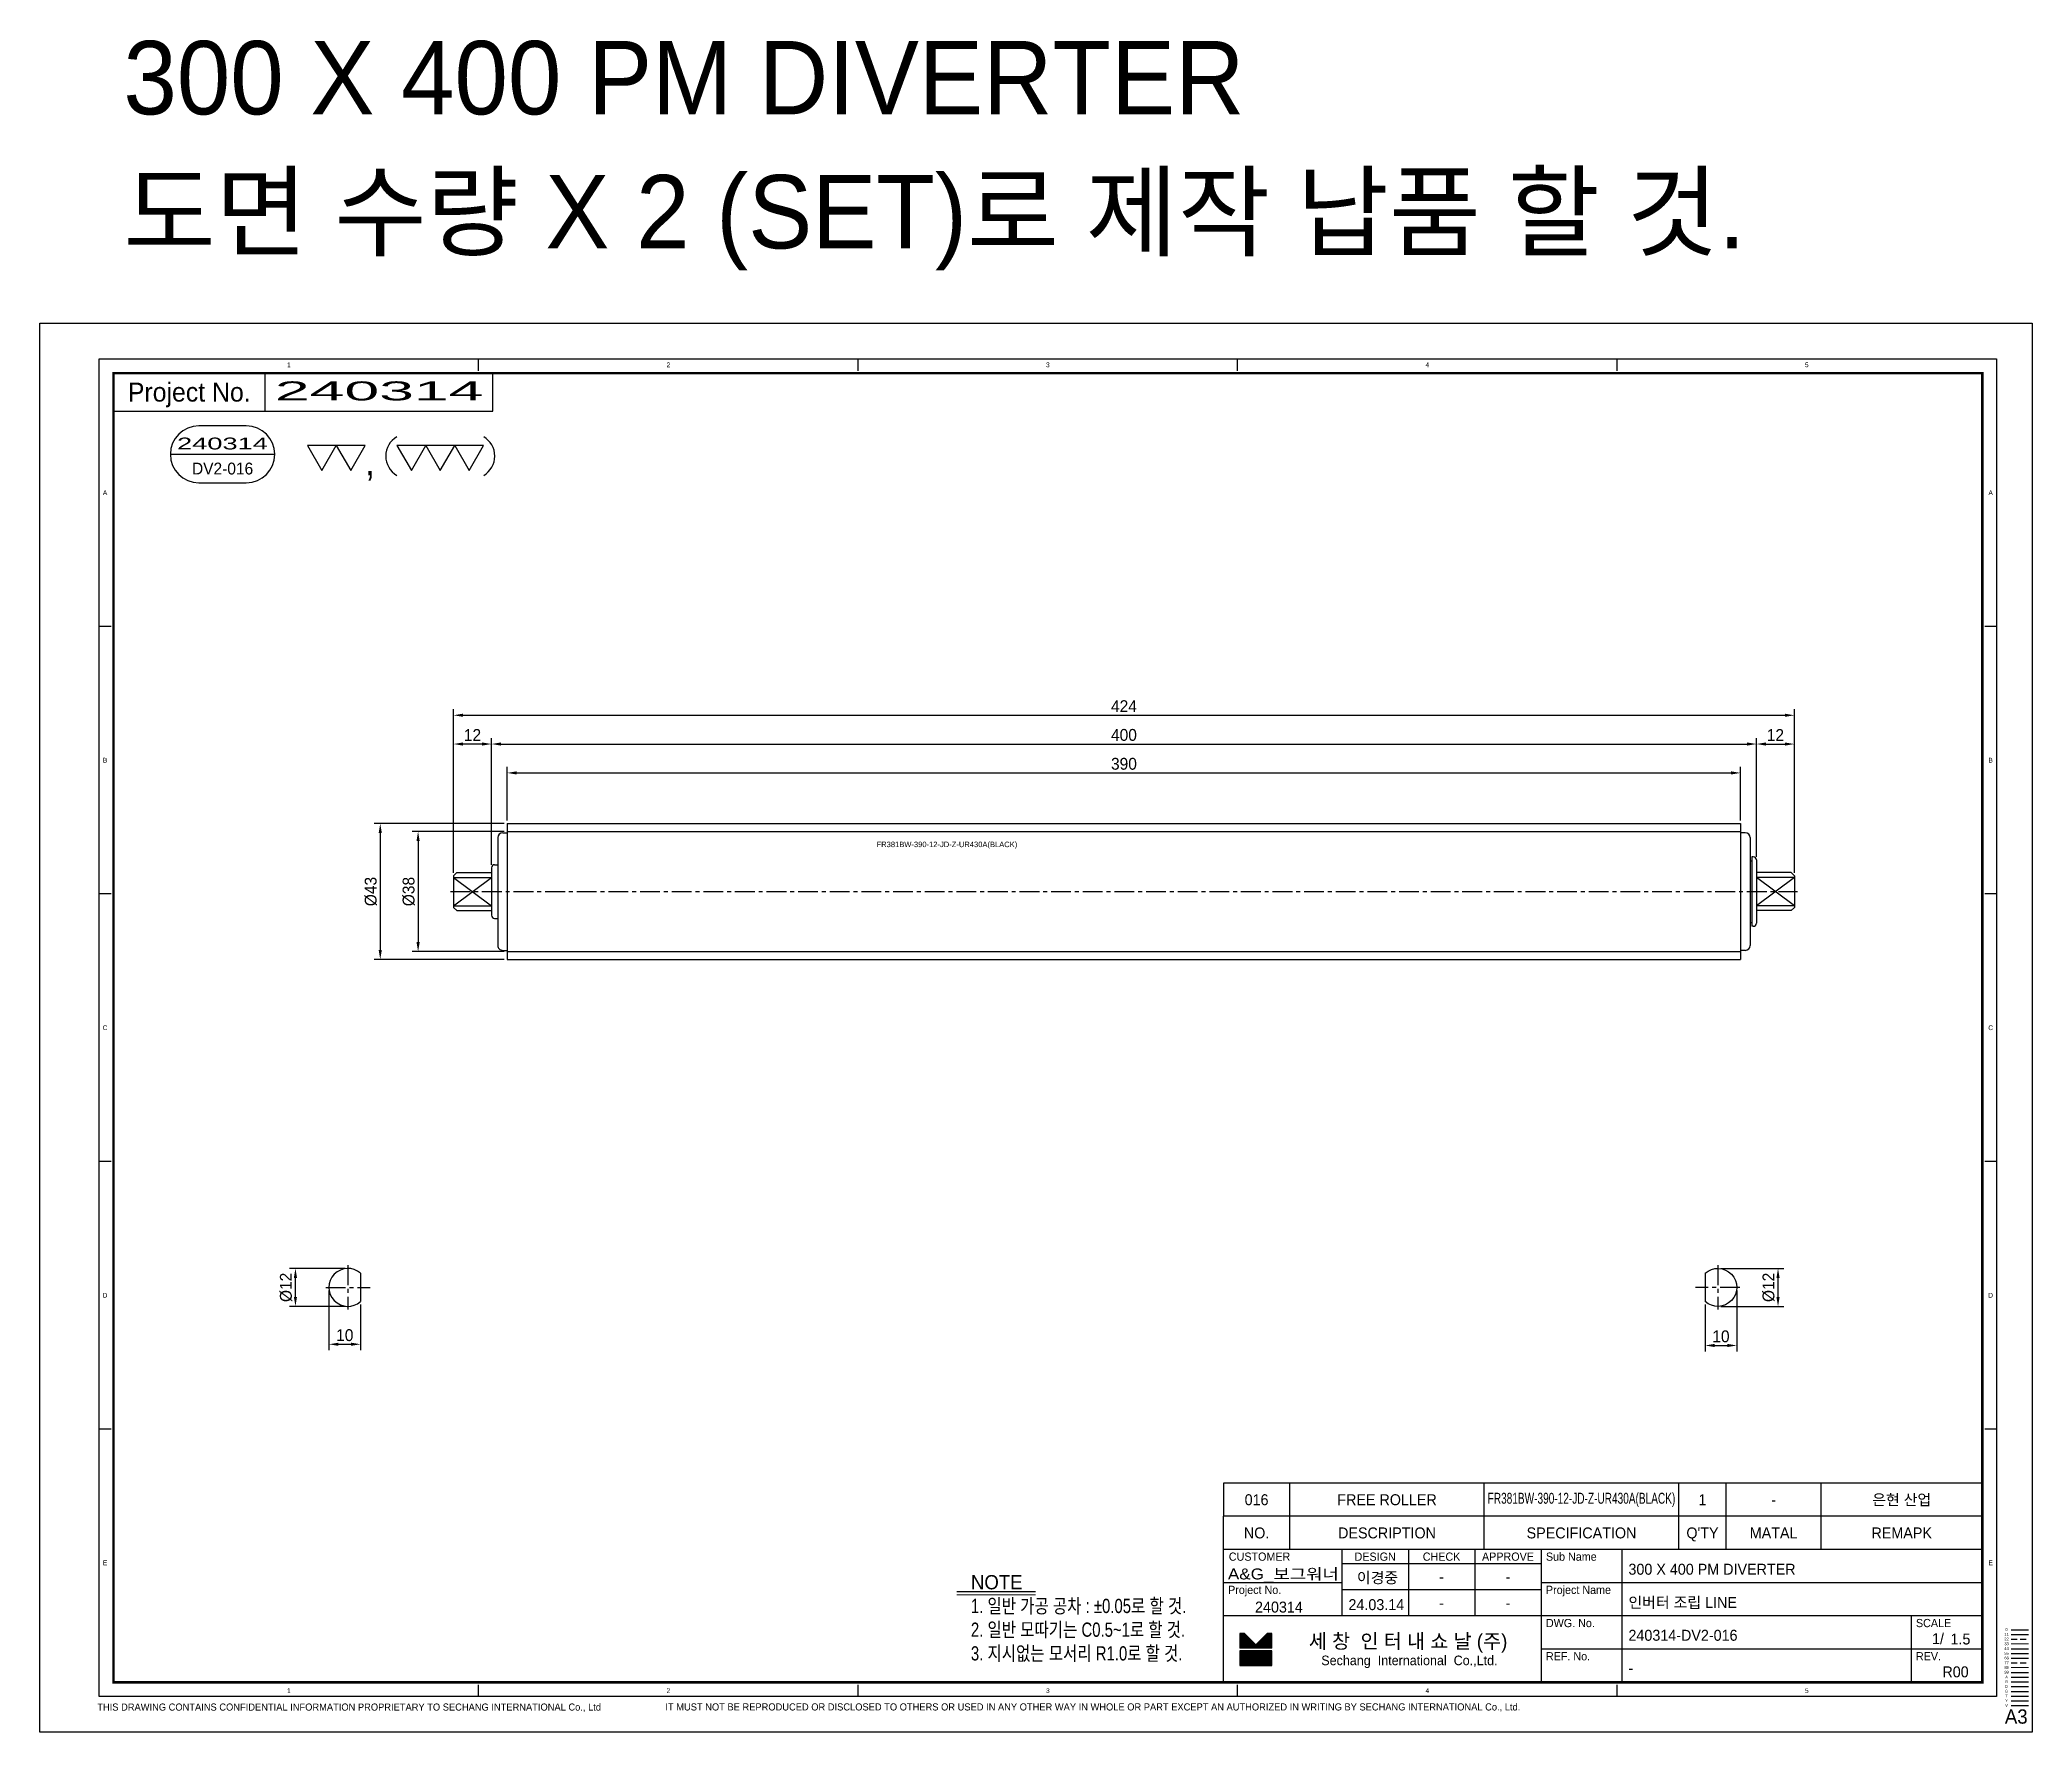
# Model space of a CAD drawing. Header units: inches. Extents: x 0 to 77285, y -118 to 40065.
# Drawn here: x 71292 to 71922, y 29231 to 29766 of the extents above; entities that cross this region are included whole.
import ezdxf
from ezdxf.enums import TextEntityAlignment as Align

# ---------------------------------------------------------------- set-up
doc = ezdxf.new("R2010")
doc.units = ezdxf.units.IN
doc.header["$LTSCALE"] = 5
doc.header["$MEASUREMENT"] = 0
for name, pattern in [('CENTER', [2, 1.25, -0.25, 0.25, -0.25]), ('HIDDEN', [0.375, 0.25, -0.125]), ('PHANTOM', [2.5, 1.25, -0.25, 0.25, -0.25, 0.25, -0.25])]:
    doc.linetypes.add(name, pattern=pattern)
for name, color, linetype in [('11', 1, 'CENTER'), ('22', 2, 'HIDDEN'), ('44', 4, 'Continuous'), ('55', 5, 'Continuous'), ('66', 6, 'PHANTOM'), ('77', 40, 'HIDDEN'), ('99', 181, 'Continuous'), ('A', 8, 'Continuous'), ('B', 123, 'Continuous'), ('D', 3, 'Continuous'), ('G', 231, 'Continuous'), ('T', 3, 'Continuous'), ('VV', 1, 'Continuous'), ('Y', 60, 'Continuous')]:
    doc.layers.add(name, color=color, linetype=linetype)
doc.layers.add('33', color=3, linetype='PHANTOM', lineweight=9)
doc.layers.add('88', color=35, linetype='Continuous', lineweight=5)
doc.styles.add('SCI', font='')
doc.styles.get('SCI').set_extended_font_data('Gulim')
doc.dimstyles.new('SCH', dxfattribs={"dimtxt": 2.5, "dimasz": 2, "dimexe": 1.25, "dimexo": 0.625, "dimtad": 1, "dimdec": 8, "dimtxsty": 'SCI', "dimcen": 2.5, "dimclrd": 4, "dimclre": 4, "dimclrt": 7, "dimadec": 8, "dimazin": 2, "dimtfac": 1, "dimtdec": 8, "dimtmove": 0, "dimatfit": 3, "dimfxl": 1, "dimarcsym": 0})

msp = doc.modelspace()

# ---------------------------------------------------------------- texts
at = {"style": 'SCI'}
for s, p in [('300 X 400 PM DIVERTER', (71318.68210153, 29753.79241647)), ('도면 수량 X 2 (SET)로 제작 납품 할 것.', (71318.68210153, 29711.40618052))]:
    msp.add_text(s, height=23.217107036, dxfattribs=at).set_placement(p, align=Align.MIDDLE_LEFT)
for s, height, width, p, p2 in [('240314', 6, 2.339307, (71366.57797178, 29651.73426917), (71432.51466119, 29651.73426917)), ('240314', 3.75, 1.63101, (71335.63383386, 29636.22329094), (71364.36654349, 29636.22329094)), ('FR381BW-390-12-JD-Z-UR430A(BLACK)', 3.4615384615, 0.625152, (71750.06782661, 29302.84055551), (71809.40895069, 29302.84055551))]:
    msp.add_text(s, height=height, dxfattribs=dict(at, width=width)).set_placement(p, p2, align=Align.FIT)
for s, height, p in [('DV2-016', 3.75, (71350.03488997, 29630.18099235)), ('016', 3.461538462, (71676.99907534, 29304.11006552)), ('FREE ROLLER', 3.4615384615, (71718.24907534, 29304.1100779)), ('1', 3.46153846, (71817.99907534, 29304.11006552)), ('-', 3.46153846, (71840.49907534, 29304.11006552)), ('은현 산업', 3.461538462, (71880.99907534, 29304.11006552))]:
    msp.add_text(s, height=height, dxfattribs=at).set_placement(p, align=Align.MIDDLE_CENTER)
at = {"color": 40, "style": 'SCI', "width": 1.12551}
msp.add_text('A&G_보그워너', height=3.461538462, dxfattribs=at).set_placement((71667.93532247, 29278.90350013), (71703.00965287, 29278.90350013), align=Align.FIT)
at = {"color": 40, "style": 'SCI'}
for s, height, p in [('300 X 400 PM DIVERTER', 3.4615384615, (71794.59265602, 29282.12929629)), ('인버터 조립 LINE', 3.4615384615, (71794.59265602, 29271.62929629)), ('240314-DV2-016', 3.4615384615, (71794.59265602, 29261.2446809)), ('1.5', 3.461538462, (71896.43498474, 29260.06198859)), ('-', 3.46153846, (71794.59265602, 29250.86006552))]:
    msp.add_text(s, height=height, dxfattribs=at).set_placement(p, align=Align.MIDDLE_LEFT)
for s, p in [('240314', (71684.06385921, 29270.15814244)), ('24.03.14', (71714.86344797, 29270.93698859)), ('R00', (71898.01830611, 29249.67737321))]:
    msp.add_text(s, height=3.461538462, dxfattribs=at).set_placement(p, align=Align.MIDDLE_CENTER)

# ---------------------------------------------------------------- blocks, each defined once
blk = doc.blocks.new('J2')
for p, q in [((0, 2.25), (-2.6, 2.25)), ((-2.6, 2.25), (-1.3, 0)), ((-1.3, 0), (0, 2.25)), ((2.6, 2.25), (0, 2.25)), ((0, 2.25), (1.3, 0)), ((1.3, 0), (2.6, 2.25))]:
    blk.add_line(p, q)
blk = doc.blocks.new('J3')
for p, q in [((-3.9, 2.25), (-2.6, 0)), ((-1.3, 2.25), (-3.9, 2.25)), ((-2.6, 0), (-1.3, 2.25)), ((-1.3, 2.25), (0, 0)), ((1.3, 2.25), (-1.3, 2.25)), ((0, 0), (1.3, 2.25)), ((1.3, 2.25), (2.6, 0)), ((3.9, 2.25), (1.3, 2.25)), ((2.6, 0), (3.9, 2.25))]:
    blk.add_line(p, q)
blk = doc.blocks.new('A$C645fd8c3')
at = {"linetype": 'Continuous'}
h = blk.add_hatch(dxfattribs=at)
h.set_pattern_fill('ANSI31', color=5, scale=0.563055, style=0)
h.set_pattern_definition([(45, (-482.600826, -378.99261), (-0.04976753, 0.04976753), [])])
h.paths.add_polyline_path([(259.73, -279.27), (259.73, -276.17), (258.74, -276.17), (256.35, -278.56), (253.96, -276.17), (252.97, -276.17), (252.97, -279.27)])
h.paths.add_polyline_path([(252.97, -279.83), (252.97, -282.93), (259.73, -282.93), (259.73, -279.83)])
at = {"color": 2}
for p, q in [((12.5, -289.5), (12.5, -7.5)), ((12.5, -7.5), (412.5, -7.5)), ((92.5, -10), (92.5, -7.5)), ((172.5, -10), (172.5, -7.5)), ((252.5, -10), (252.5, -7.5)), ((332.5, -10), (332.5, -7.5)), ((412.5, -7.5), (412.5, -289.5)), ((15, -63.9), (12.5, -63.9)), ((412.5, -63.9), (410, -63.9)), ((15, -120.3), (12.5, -120.3)), ((412.5, -120.3), (410, -120.3)), ((15, -176.7), (12.5, -176.7)), ((412.5, -176.7), (410, -176.7)), ((15, -233.1), (12.5, -233.1)), ((412.5, -233.1), (410, -233.1)), ((412.5, -289.5), (12.5, -289.5)), ((92.5, -289.5), (92.5, -287)), ((172.5, -289.5), (172.5, -287)), ((252.5, -289.5), (252.5, -287)), ((332.5, -289.5), (332.5, -287))]:
    blk.add_line(p, q, dxfattribs=at)
at = {"color": 40}
for p, q in [((47.5, -18.5), (47.5, -10.5)), ((95.5, -18.5), (95.5, -10.5))]:
    blk.add_line(p, q, dxfattribs=at)
at = {"color": 7, "linetype": 'Continuous'}
blk.add_line((27.52, -27.62), (49.52, -27.62), dxfattribs=at)
for p, q in [((409.5, -244.5), (249.5, -244.5)), ((249.5, -244.5), (249.5, -251.5)), ((249.5, -286.5), (249.5, -251.5)), ((409.5, -251.5), (249.5, -251.5)), ((409.5, -258.5), (249.5, -258.5)), ((316.5, -258.5), (316.5, -286.5)), ((316.5, -261.5), (274.5, -261.5)), ((316.5, -267), (274.5, -267)), ((415.59, -275.4), (419.2, -275.4))]:
    blk.add_line(p, q)
at = {"color": 3}
for p, q in [((263.5, -251.5), (263.5, -244.5)), ((304.5, -251.5), (304.5, -244.5)), ((345.5, -251.5), (345.5, -244.5)), ((355.5, -251.5), (355.5, -244.5)), ((375.5, -251.5), (375.5, -244.5)), ((263.5, -258.5), (263.5, -251.5)), ((304.5, -258.5), (304.5, -251.5)), ((345.5, -258.5), (345.5, -251.5)), ((355.5, -258.5), (355.5, -251.5)), ((375.5, -258.5), (375.5, -251.5)), ((274.5, -258.5), (274.5, -272.5)), ((288.5, -258.5), (288.5, -272.5)), ((302.5, -258.5), (302.5, -272.5)), ((333.5, -258.5), (333.5, -286.5)), ((274.5, -265.5), (249.5, -265.5)), ((409.58, -265.5), (316.5, -265.5)), ((409.5, -272.5), (249.5, -272.5)), ((409.58, -279.5), (316.5, -279.5))]:
    blk.add_line(p, q, dxfattribs=at)
at = {"color": 5, "linetype": 'Continuous'}
for p, q in [((252.97, -276.17), (252.97, -279.27)), ((253.96, -276.17), (252.97, -276.17)), ((253.96, -276.17), (256.35, -278.56)), ((258.74, -276.17), (256.35, -278.56)), ((259.73, -276.17), (258.74, -276.17)), ((259.73, -279.27), (259.73, -276.17)), ((259.73, -279.27), (252.97, -279.27)), ((252.97, -279.83), (252.97, -282.93)), ((259.73, -279.83), (252.97, -279.83)), ((259.73, -282.93), (259.73, -279.83)), ((252.97, -282.93), (259.73, -282.93))]:
    blk.add_line(p, q, dxfattribs=at)
at = {"color": 40, "const_width": 0.5}
blk.add_lwpolyline([(15.5, -286.5), (15.5, -10.5), (409.5, -10.5), (409.5, -286.5)], close=True, dxfattribs=at)
at = {"color": 40}
blk.add_lwpolyline([(15.5, -18.5), (95.5, -18.5)], dxfattribs=at)
blk.add_lwpolyline([(33.52, -21.62, 1), (33.52, -33.62), (43.52, -33.62, 1), (43.52, -21.62)], format="xyb", close=True)
at = {"const_width": 0.257}
blk.add_lwpolyline([(193.31, -268.04), (209.91, -268.04)], dxfattribs=at)
at = {"color": 3}
blk.add_lwpolyline([(193.31, -267.35), (209.91, -267.35)], dxfattribs=at)
for centre, start, end in [((77.61, -27.99), 120, 240), ((91.22, -27.99), 300, 60)]:
    blk.add_arc(centre, 4.69, start, end)
at = {"layer": '11'}
blk.add_line((415.59, -276.4), (419.2, -276.4), dxfattribs=at)
at = {"layer": '22'}
blk.add_line((415.59, -277.4), (419.2, -277.4), dxfattribs=at)
at = {"layer": '33'}
blk.add_line((415.59, -278.4), (419.2, -278.4), dxfattribs=at)
at = {"layer": '44'}
blk.add_line((415.59, -279.4), (419.2, -279.4), dxfattribs=at)
at = {"layer": '55'}
blk.add_line((415.59, -280.4), (419.2, -280.4), dxfattribs=at)
at = {"layer": '66'}
blk.add_line((415.59, -281.4), (419.2, -281.4), dxfattribs=at)
at = {"layer": '77'}
blk.add_line((415.59, -282.4), (419.2, -282.4), dxfattribs=at)
at = {"layer": '88'}
blk.add_line((415.59, -283.4), (419.2, -283.4), dxfattribs=at)
at = {"layer": '99'}
blk.add_line((415.59, -284.4), (419.2, -284.4), dxfattribs=at)
at = {"layer": 'A'}
blk.add_line((415.59, -285.4), (419.2, -285.4), dxfattribs=at)
at = {"layer": 'B'}
blk.add_line((415.59, -286.4), (419.2, -286.4), dxfattribs=at)
at = {"layer": 'D'}
blk.add_line((415.59, -287.4), (419.2, -287.4), dxfattribs=at)
at = {"layer": 'Defpoints', "color": 1}
blk.add_lwpolyline([(0, -297), (0, 0), (420, 0), (420, -297)], close=True, dxfattribs=at)
at = {"layer": 'G'}
blk.add_line((415.59, -288.4), (419.2, -288.4), dxfattribs=at)
at = {"layer": 'T'}
for p, q in [((394.5, -272.5), (394.5, -286.5)), ((415.59, -289.4), (419.2, -289.4))]:
    blk.add_line(p, q, dxfattribs=at)
at = {"layer": 'VV'}
blk.add_line((415.59, -291.4), (419.2, -291.4), dxfattribs=at)
at = {"layer": 'Y'}
blk.add_line((415.59, -290.4), (419.2, -290.4), dxfattribs=at)
at = {"xscale": 2.34375, "yscale": 2.34375, "zscale": 2.34375}
for name, p in [('J2', (62.5, -31.03)), ('J3', (84.42, -31.03))]:
    blk.add_blockref(name, p, dxfattribs=at)
at = {"color": 2, "style": 'SCI'}
for s, p in [('1', (52.5, -8.75)), ('2', (132.5, -8.75)), ('3', (212.5, -8.75)), ('4', (292.5, -8.75)), ('5', (372.5, -8.75)), ('A', (13.75, -35.7)), ('A', (411.25, -35.7)), ('B', (13.75, -92.1)), ('B', (411.25, -92.1)), ('C', (13.75, -148.5)), ('C', (411.25, -148.5)), ('D', (13.75, -204.9)), ('D', (411.25, -204.9)), ('E', (13.75, -261.3)), ('E', (411.25, -261.3)), ('E', (411.25, -261.3)), ('1', (52.5, -288.25)), ('2', (132.5, -288.25)), ('3', (212.5, -288.25)), ('4', (292.5, -288.25)), ('5', (372.5, -288.25))]:
    blk.add_text(s, height=1, dxfattribs=at).set_placement(p, align=Align.MIDDLE_CENTER)
at = {"style": 'SCI'}
for s, height, p in [('Project No.', 4, (31.5, -14.5)), (',', 5.86, (69.61, -29.14)), ('NO.', 2.308, (256.5, -255)), ('DESCRIPTION', 2.3077, (284, -255)), ('SPECIFICATION', 2.3077, (325, -255)), ("Q'TY", 2.308, (350.5, -255)), ('MATAL', 2.308, (365.5, -255)), ('REMAPK', 2.308, (392.5, -255)), ('DESIGN', 1.731, (281.5, -260)), ('CHECK', 1.731, (295.5, -260)), ('APPROVE', 1.731, (309.5, -260)), ('이경중', 2.308, (282, -264.44)), ('-', 2.31, (295.5, -264.25)), ('-', 2.31, (309.5, -264.25)), ('세 창  인 터 내 쇼 날 (주)', 3.0296, (288.44, -277.82)), ('0', 0.6, (414.6, -275.37)), ('Sechang  International  Co.,Ltd.', 2.0198, (288.72, -281.87))]:
    blk.add_text(s, height=height, dxfattribs=at).set_placement(p, align=Align.MIDDLE_CENTER)
for s, height, p in [('CUSTOMER', 1.731, (250.65, -260)), ('Sub Name', 1.731, (317.5, -260)), ('Project No.', 1.7308, (250.5, -267)), ('Project Name', 1.7308, (317.5, -267)), ('DWG. No.', 1.731, (317.5, -274)), ('SCALE', 1.731, (395.5, -274)), ('REF. No.', 1.731, (317.5, -281)), ('REV.', 1.731, (395.5, -281))]:
    blk.add_text(s, height=height, dxfattribs=at).set_placement(p, align=Align.MIDDLE_LEFT)
at = {"color": 40, "style": 'SCI'}
for s, height, p in [('-', 2.31, (295.5, -269.75)), ('-', 2.31, (309.5, -269.75)), ('1/', 2.308, (400.15, -277.29))]:
    blk.add_text(s, height=height, dxfattribs=at).set_placement(p, align=Align.MIDDLE_CENTER)
at = {"color": 3, "linetype": 'Continuous', "style": 'SCI'}
for s, p in [('THIS DRAWING CONTAINS CONFIDENTIAL INFORMATION PROPRIETARY TO SECHANG INTERNATIONAL Co., Ltd  ', (12.11, -292.46)), ('IT MUST NOT BE REPRODUCED OR DISCLOSED TO OTHERS OR USED IN ANY OTHER WAY IN WHOLE OR PART EXCEPT AN AUTHORIZED IN WRITING BY SECHANG INTERNATIONAL Co., Ltd.', (131.88, -292.43))]:
    blk.add_text(s, height=1.5, dxfattribs=at).set_placement(p)
at = {"color": 2, "style": 'SCI'}
blk.add_text('A3', height=3, dxfattribs=at).set_placement((419.05, -296.11), align=Align.BOTTOM_RIGHT)
at = {"color": 40, "insert": (196.28, -263.89), "char_height": 3, "attachment_point": 1, "style": 'SCI'}
blk.add_mtext_dynamic_manual_height_columns('NOTE{\\W0.8;\\P1. 일반 가공 공차 : %%P0.05로 할 것.\\P2. 일반 모따기는 C0.5~1로 할 것.\\P3. 지시없는 모서리 R1.0로 할 것.}', width=205.982, gutter_width=1.29, heights=[0], dxfattribs=at)
at = {"layer": '11', "style": 'SCI'}
blk.add_text('11', height=0.6, dxfattribs=at).set_placement((414.6, -276.37), align=Align.MIDDLE_CENTER)
at = {"layer": '22', "style": 'SCI'}
blk.add_text('22', height=0.6, dxfattribs=at).set_placement((414.6, -277.37), align=Align.MIDDLE_CENTER)
at = {"layer": '33', "style": 'SCI'}
blk.add_text('33', height=0.6, dxfattribs=at).set_placement((414.6, -278.37), align=Align.MIDDLE_CENTER)
at = {"layer": '44', "style": 'SCI'}
blk.add_text('44', height=0.6, dxfattribs=at).set_placement((414.6, -279.37), align=Align.MIDDLE_CENTER)
at = {"layer": '55', "style": 'SCI'}
blk.add_text('55', height=0.6, dxfattribs=at).set_placement((414.6, -280.37), align=Align.MIDDLE_CENTER)
at = {"layer": '66', "style": 'SCI'}
blk.add_text('66', height=0.6, dxfattribs=at).set_placement((414.6, -281.37), align=Align.MIDDLE_CENTER)
at = {"layer": '77', "style": 'SCI'}
blk.add_text('77', height=0.6, dxfattribs=at).set_placement((414.6, -282.37), align=Align.MIDDLE_CENTER)
at = {"layer": '88', "style": 'SCI'}
blk.add_text('88', height=0.6, dxfattribs=at).set_placement((414.6, -283.37), align=Align.MIDDLE_CENTER)
at = {"layer": '99', "style": 'SCI'}
blk.add_text('99', height=0.6, dxfattribs=at).set_placement((414.6, -284.37), align=Align.MIDDLE_CENTER)
at = {"layer": 'A', "style": 'SCI'}
blk.add_text('A', height=0.6, dxfattribs=at).set_placement((414.6, -285.37), align=Align.MIDDLE_CENTER)
at = {"layer": 'B', "style": 'SCI'}
blk.add_text('B', height=0.6, dxfattribs=at).set_placement((414.6, -286.37), align=Align.MIDDLE_CENTER)
at = {"layer": 'D', "style": 'SCI'}
blk.add_text('D', height=0.6, dxfattribs=at).set_placement((414.6, -287.37), align=Align.MIDDLE_CENTER)
at = {"layer": 'G', "style": 'SCI'}
blk.add_text('G', height=0.6, dxfattribs=at).set_placement((414.6, -288.37), align=Align.MIDDLE_CENTER)
at = {"layer": 'T', "style": 'SCI'}
blk.add_text('T', height=0.6, dxfattribs=at).set_placement((414.6, -289.37), align=Align.MIDDLE_CENTER)
at = {"layer": 'VV', "style": 'SCI'}
blk.add_text('V', height=0.6, dxfattribs=at).set_placement((414.6, -291.37), align=Align.MIDDLE_CENTER)
at = {"layer": 'Y', "style": 'SCI'}
blk.add_text('Y', height=0.6, dxfattribs=at).set_placement((414.6, -290.37), align=Align.MIDDLE_CENTER)
blk = doc.blocks.new('A$Ce1e6ae1e')
blk.add_line((4, 4.47), (4, -4.47))
blk.add_arc((0, 0), 6, 48.18969, 311.81031)
at = {"layer": '11'}
for p, q in [((0, 7), (0, -7)), ((-7, 0), (7, 0))]:
    blk.add_line(p, q, dxfattribs=at)
blk = doc.blocks.new('*D2319')
at = {"color": 4, "lineweight": -2, "transparency": 16777216}
for p, q in [((71388.75, 29377.25), (71371.19, 29377.25)), ((71373.07, 29368.25), (71373.07, 29374.25)), ((71388.75, 29365.25), (71371.19, 29365.25))]:
    blk.add_line(p, q, dxfattribs=at)
at = {"color": 4, "transparency": 16777216}
for points in [[(71372.57, 29374.25), (71373.57, 29374.25), (71373.07, 29377.25)], [(71372.57, 29368.25), (71373.57, 29368.25), (71373.07, 29365.25)]]:
    blk.add_solid(points, dxfattribs=at)
at = {"layer": 'Defpoints', "color": 0, "transparency": 16777216}
for p in [(71373.07, 29377.25), (71389.68, 29377.25), (71389.68, 29365.25)]:
    blk.add_point(p, dxfattribs=at)
at = {"color": 7, "transparency": 16777216, "insert": (71370.11, 29371.25), "char_height": 3.75, "attachment_point": 5, "rotation": 90, "style": 'SCI'}
blk.add_mtext('%%C12', dxfattribs=at)
blk = doc.blocks.new('*D2320')
at = {"color": 4, "lineweight": -2, "transparency": 16777216}
for p, q in [((71383.68, 29370.32), (71383.68, 29351.39)), ((71393.68, 29365.84), (71393.68, 29351.39)), ((71386.68, 29353.27), (71390.68, 29353.27))]:
    blk.add_line(p, q, dxfattribs=at)
at = {"color": 4, "transparency": 16777216}
for points in [[(71386.68, 29353.77), (71386.68, 29352.77), (71383.68, 29353.27)], [(71390.68, 29353.77), (71390.68, 29352.77), (71393.68, 29353.27)]]:
    blk.add_solid(points, dxfattribs=at)
at = {"layer": 'Defpoints', "color": 0, "transparency": 16777216}
for p in [(71383.68, 29371.25), (71393.68, 29366.78), (71393.68, 29353.27)]:
    blk.add_point(p, dxfattribs=at)
at = {"color": 7, "transparency": 16777216, "insert": (71388.68, 29356.13), "char_height": 3.75, "attachment_point": 5, "style": 'SCI'}
blk.add_mtext('10', dxfattribs=at)
blk = doc.blocks.new('*D2321')
at = {"color": 4, "lineweight": -2, "transparency": 16777216}
for p, q in [((71823.78, 29377.25), (71843.77, 29377.25)), ((71841.89, 29368.25), (71841.89, 29374.25)), ((71823.78, 29365.25), (71843.77, 29365.25))]:
    blk.add_line(p, q, dxfattribs=at)
at = {"color": 4, "transparency": 16777216}
for points in [[(71841.39, 29374.25), (71842.39, 29374.25), (71841.89, 29377.25)], [(71841.39, 29368.25), (71842.39, 29368.25), (71841.89, 29365.25)]]:
    blk.add_solid(points, dxfattribs=at)
at = {"layer": 'Defpoints', "color": 0, "transparency": 16777216}
for p in [(71822.84, 29377.25), (71841.89, 29377.25), (71822.84, 29365.25)]:
    blk.add_point(p, dxfattribs=at)
at = {"color": 7, "transparency": 16777216, "insert": (71838.93, 29371.25), "char_height": 3.75, "attachment_point": 5, "rotation": 90, "style": 'SCI'}
blk.add_mtext('%%C12', dxfattribs=at)
blk = doc.blocks.new('*D2322')
at = {"color": 4, "lineweight": -2, "transparency": 16777216}
for p, q in [((71818.84, 29365.84), (71818.84, 29351.01)), ((71828.84, 29370.32), (71828.84, 29351.01)), ((71821.84, 29352.89), (71825.84, 29352.89))]:
    blk.add_line(p, q, dxfattribs=at)
at = {"color": 4, "transparency": 16777216}
for points in [[(71821.84, 29353.39), (71821.84, 29352.39), (71818.84, 29352.89)], [(71825.84, 29353.39), (71825.84, 29352.39), (71828.84, 29352.89)]]:
    blk.add_solid(points, dxfattribs=at)
at = {"layer": 'Defpoints', "color": 0, "transparency": 16777216}
for p in [(71828.84, 29371.25), (71818.84, 29366.78), (71828.84, 29352.89)]:
    blk.add_point(p, dxfattribs=at)
at = {"color": 7, "transparency": 16777216, "insert": (71823.84, 29355.75), "char_height": 3.75, "attachment_point": 5, "style": 'SCI'}
blk.add_mtext('10', dxfattribs=at)
blk = doc.blocks.new('A$C9ebf635e')
for p, q in [((-5, 52), (-6, 51)), ((-6, 51), (-6, 40)), ((-5, 52), (5, 52)), ((-4.47, 52), (-4.47, 40)), ((4.47, 52), (-4.47, 40)), ((-4.47, 52), (4.47, 40)), ((4.47, 52), (4.47, 40)), ((5, 52), (6, 51)), ((6, 51), (6, 40)), ((-17.06, 38), (17.06, 38)), ((-11, 39), (-11, 38.5)), ((-11, 38.5), (11, 38.5)), ((-10, 40), (10, 40)), ((-9.75, 38), (-9.75, 38.5)), ((9.75, 38), (9.75, 38.5)), ((11, 39), (11, 38.5)), ((-21.5, 35), (21.5, 35)), ((-21.5, -355), (-21.5, 35)), ((-19, -355), (-19, 35)), ((-18.6, 36.46), (-18.6, 35)), ((18.6, 36.46), (18.6, 35)), ((19, -355), (19, 35)), ((21.5, -355), (21.5, 35)), ((-21.5, -355), (21.5, -355)), ((-18.6, -356.46), (-18.6, -355)), ((-17.06, -358), (17.06, -358)), ((-8.5, -359), (-8.5, -358)), ((8.5, -359), (8.5, -358)), ((18.6, -356.46), (18.6, -355)), ((-7.5, -360), (7.5, -360)), ((-6, -371), (-6, -360)), ((-4.47, -372), (-4.47, -360)), ((4.47, -372), (-4.47, -360)), ((-4.47, -372), (4.47, -360)), ((4.47, -372), (4.47, -360)), ((6, -371), (6, -360)), ((-5, -372), (-6, -371)), ((5, -372), (6, -371)), ((-5, -372), (5, -372))]:
    blk.add_line(p, q)
for centre, radius, start, end in [((-17.06, 36.46), 1.54, 90, 180), ((-10, 39), 1, 90, 180), ((10, 39), 1, 0, 90), ((17.06, 36.46), 1.54, 0, 90), ((-17.06, -356.46), 1.54, 180, 270), ((-7.5, -359), 1, 180, 270), ((7.5, -359), 1, 270, 0), ((17.06, -356.46), 1.54, 270, 0)]:
    blk.add_arc(centre, radius, start, end)
at = {"layer": '11'}
blk.add_line((0, -373), (0, 53), dxfattribs=at)
at = {"layer": '44', "style": 'SCI'}
blk.add_text('FR381BW-390-12-JD-Z-UR430A(BLACK)', height=1.7308, rotation=90, dxfattribs=at).set_placement((-14.91, -215.98), align=Align.MIDDLE_CENTER)
blk = doc.blocks.new('*D2323')
at = {"color": 4, "lineweight": -2, "transparency": 16777216}
for p, q in [((71440.06, 29518.86), (71440.06, 29535.82)), ((71830.06, 29518.86), (71830.06, 29535.82)), ((71443.06, 29533.94), (71827.06, 29533.94))]:
    blk.add_line(p, q, dxfattribs=at)
at = {"color": 4, "transparency": 16777216}
for points in [[(71443.06, 29534.44), (71443.06, 29533.44), (71440.06, 29533.94)], [(71827.06, 29534.44), (71827.06, 29533.44), (71830.06, 29533.94)]]:
    blk.add_solid(points, dxfattribs=at)
at = {"layer": 'Defpoints', "color": 0, "transparency": 16777216}
for p in [(71830.06, 29533.94), (71440.06, 29517.92), (71830.06, 29517.92)]:
    blk.add_point(p, dxfattribs=at)
at = {"color": 7, "transparency": 16777216, "insert": (71635.06, 29536.8), "char_height": 3.75, "attachment_point": 5, "style": 'SCI'}
blk.add_mtext('390', dxfattribs=at)
blk = doc.blocks.new('*D2324')
at = {"color": 4, "lineweight": -2, "transparency": 16777216}
for p, q in [((71435.06, 29504.86), (71435.06, 29544.94)), ((71438.06, 29543.07), (71832.06, 29543.07)), ((71835.06, 29507.36), (71835.06, 29544.94))]:
    blk.add_line(p, q, dxfattribs=at)
at = {"color": 4, "transparency": 16777216}
for points in [[(71438.06, 29543.57), (71438.06, 29542.57), (71435.06, 29543.07)], [(71832.06, 29543.57), (71832.06, 29542.57), (71835.06, 29543.07)]]:
    blk.add_solid(points, dxfattribs=at)
at = {"layer": 'Defpoints', "color": 0, "transparency": 16777216}
for p in [(71835.06, 29543.07), (71435.06, 29503.92), (71835.06, 29506.42)]:
    blk.add_point(p, dxfattribs=at)
at = {"color": 7, "transparency": 16777216, "insert": (71635.06, 29545.93), "char_height": 3.75, "attachment_point": 5, "style": 'SCI'}
blk.add_mtext('400', dxfattribs=at)
blk = doc.blocks.new('*D2325')
at = {"color": 4, "lineweight": -2, "transparency": 16777216}
for p, q in [((71423.06, 29502.36), (71423.06, 29544.94)), ((71432.06, 29543.07), (71426.06, 29543.07)), ((71435.06, 29504.86), (71435.06, 29544.94))]:
    blk.add_line(p, q, dxfattribs=at)
at = {"color": 4, "transparency": 16777216}
for points in [[(71426.06, 29543.57), (71426.06, 29542.57), (71423.06, 29543.07)], [(71432.06, 29543.57), (71432.06, 29542.57), (71435.06, 29543.07)]]:
    blk.add_solid(points, dxfattribs=at)
at = {"layer": 'Defpoints', "color": 0, "transparency": 16777216}
for p in [(71423.06, 29543.07), (71435.06, 29503.92), (71423.06, 29501.42)]:
    blk.add_point(p, dxfattribs=at)
at = {"color": 7, "transparency": 16777216, "insert": (71429.06, 29545.93), "char_height": 3.75, "attachment_point": 5, "style": 'SCI'}
blk.add_mtext('12', dxfattribs=at)
blk = doc.blocks.new('*D2326')
at = {"color": 4, "lineweight": -2, "transparency": 16777216}
for p, q in [((71835.06, 29507.36), (71835.06, 29544.94)), ((71838.06, 29543.07), (71844.06, 29543.07)), ((71847.06, 29502.36), (71847.06, 29544.94))]:
    blk.add_line(p, q, dxfattribs=at)
at = {"color": 4, "transparency": 16777216}
for points in [[(71838.06, 29543.57), (71838.06, 29542.57), (71835.06, 29543.07)], [(71844.06, 29543.57), (71844.06, 29542.57), (71847.06, 29543.07)]]:
    blk.add_solid(points, dxfattribs=at)
at = {"layer": 'Defpoints', "color": 0, "transparency": 16777216}
for p in [(71847.06, 29543.07), (71835.06, 29506.42), (71847.06, 29501.42)]:
    blk.add_point(p, dxfattribs=at)
at = {"color": 7, "transparency": 16777216, "insert": (71841.06, 29545.93), "char_height": 3.75, "attachment_point": 5, "style": 'SCI'}
blk.add_mtext('12', dxfattribs=at)
blk = doc.blocks.new('*D2327')
at = {"color": 4, "lineweight": -2, "transparency": 16777216}
for p, q in [((71423.06, 29502.36), (71423.06, 29554.05)), ((71847.06, 29502.36), (71847.06, 29554.05)), ((71426.06, 29552.17), (71844.06, 29552.17))]:
    blk.add_line(p, q, dxfattribs=at)
at = {"color": 4, "transparency": 16777216}
for points in [[(71426.06, 29552.67), (71426.06, 29551.67), (71423.06, 29552.17)], [(71844.06, 29552.67), (71844.06, 29551.67), (71847.06, 29552.17)]]:
    blk.add_solid(points, dxfattribs=at)
at = {"layer": 'Defpoints', "color": 0, "transparency": 16777216}
for p in [(71847.06, 29552.17), (71423.06, 29501.42), (71847.06, 29501.42)]:
    blk.add_point(p, dxfattribs=at)
at = {"color": 7, "transparency": 16777216, "insert": (71635.06, 29555.04), "char_height": 3.75, "attachment_point": 5, "style": 'SCI'}
blk.add_mtext('424', dxfattribs=at)
blk = doc.blocks.new('*D2328')
at = {"color": 4, "lineweight": -2, "transparency": 16777216}
for p, q in [((71439.12, 29515.42), (71409.99, 29515.42)), ((71411.86, 29512.42), (71411.86, 29480.42)), ((71439.12, 29477.42), (71409.99, 29477.42))]:
    blk.add_line(p, q, dxfattribs=at)
at = {"color": 4, "transparency": 16777216}
for points in [[(71411.36, 29512.42), (71412.36, 29512.42), (71411.86, 29515.42)], [(71411.36, 29480.42), (71412.36, 29480.42), (71411.86, 29477.42)]]:
    blk.add_solid(points, dxfattribs=at)
at = {"layer": 'Defpoints', "color": 0, "transparency": 16777216}
for p in [(71440.06, 29515.42), (71411.86, 29477.42), (71440.06, 29477.42)]:
    blk.add_point(p, dxfattribs=at)
at = {"color": 7, "transparency": 16777216, "insert": (71408.91, 29496.42), "char_height": 3.75, "attachment_point": 5, "rotation": 90, "style": 'SCI'}
blk.add_mtext('%%C38', dxfattribs=at)
blk = doc.blocks.new('*D2329')
at = {"color": 4, "lineweight": -2, "transparency": 16777216}
for p, q in [((71439.12, 29517.92), (71398.01, 29517.92)), ((71399.89, 29514.92), (71399.89, 29477.92)), ((71439.12, 29474.92), (71398.01, 29474.92))]:
    blk.add_line(p, q, dxfattribs=at)
at = {"color": 4, "transparency": 16777216}
for points in [[(71399.39, 29514.92), (71400.39, 29514.92), (71399.89, 29517.92)], [(71399.39, 29477.92), (71400.39, 29477.92), (71399.89, 29474.92)]]:
    blk.add_solid(points, dxfattribs=at)
at = {"layer": 'Defpoints', "color": 0, "transparency": 16777216}
for p in [(71440.06, 29517.92), (71399.89, 29474.92), (71440.06, 29474.92)]:
    blk.add_point(p, dxfattribs=at)
at = {"color": 7, "transparency": 16777216, "insert": (71396.93, 29496.42), "char_height": 3.75, "attachment_point": 5, "rotation": 90, "style": 'SCI'}
blk.add_mtext('%%C43', dxfattribs=at)

# ---------------------------------------------------------------- dimensions: what is measured, and where the dimension line sits
for base, p1, p2, picture, middle in [((71847.0622959682, 29552.1735867562), (71423.0622959682, 29501.4244985351), (71847.0622959682, 29501.4244985351), '*D2327', (71635.0622959682, 29555.0360201783)), ((71423.0622959682, 29543.0699783522), (71435.0622959682, 29503.9244985351), (71423.0622959682, 29501.4244985351), '*D2325', (71429.0622959682, 29545.9349084454)), ((71835.0622959682, 29543.0699783522), (71435.0622959682, 29503.9244985351), (71835.0622959682, 29506.4244985351), '*D2324', (71635.0622959682, 29545.9324117743)), ((71847.0622959682, 29543.0699783522), (71835.0622959682, 29506.4244985351), (71847.0622959682, 29501.4244985351), '*D2326', (71841.0622959682, 29545.9349084454)), ((71830.0622959682, 29533.9446831053), (71440.0622959682, 29517.9244985351), (71830.0622959682, 29517.9244985351), '*D2323', (71635.0622959682, 29536.8046198563)), ((71393.6838405468, 29353.2655307125), (71383.6838405468, 29371.2536706944), (71393.6838405468, 29366.7815347394), '*D2320', (71388.6838405468, 29356.1304608058)), ((71828.843568542, 29352.8853981202), (71818.843568542, 29366.7815347394), (71828.843568542, 29371.2536706944), '*D2322', (71823.843568542, 29355.7503282134))]:
    dim = msp.add_linear_dim(base=base, p1=p1, p2=p2, dimstyle='SCH', override={"dimscale": 1.5, "dimcen": 1})
    dim.commit()
    dim.dimension.update_dxf_attribs({"geometry": picture, "text_midpoint": middle})
for base, p1, p2, picture, middle in [((71399.8864936001, 29474.9244985351), (71440.0622959682, 29517.9244985351), (71440.0622959682, 29474.9244985351), '*D2329', (71396.929186676, 29496.4244985351)), ((71411.8616008962, 29477.4244985351), (71440.0622959682, 29515.4244985351), (71440.0622959682, 29477.4244985351), '*D2328', (71408.9067906432, 29496.4244985351)), ((71373.0664244975, 29377.2536706944), (71389.6838405468, 29365.2536706944), (71389.6838405468, 29377.2536706944), '*D2319', (71370.1091175733, 29371.2536706943)), ((71841.8905033894, 29377.2536706944), (71822.843568542, 29365.2536706944), (71822.843568542, 29377.2536706944), '*D2321', (71838.9331964652, 29371.2536706943))]:
    dim = msp.add_linear_dim(base=base, p1=p1, p2=p2, angle=90, text='%%C<>', dimstyle='SCH', override={"dimscale": 1.5, "dimcen": 1})
    dim.commit()
    dim.dimension.update_dxf_attribs({"geometry": picture, "text_midpoint": middle})

# ---------------------------------------------------------------- block references
at = {"color": 3, "xscale": 1.5, "yscale": 1.5, "zscale": 1.5}
msp.add_blockref('A$C645fd8c3', (71292.24907534, 29676.11006552), dxfattribs=at)
at = {"rotation": 270}
msp.add_blockref('A$C9ebf635e', (71795.06229597, 29496.42449854), dxfattribs=at)
msp.add_blockref('A$Ce1e6ae1e', (71389.68384055, 29371.25367069))
at = {"xscale": -1}
msp.add_blockref('A$Ce1e6ae1e', (71822.84356854, 29371.25367069), dxfattribs=at)

msp.set_redraw_order([(e.dxf.handle, doc.entitydb.next_handle()) for e in msp.query("TEXT MTEXT ATTDEF DIMENSION ARC_DIMENSION")])  # texts and dimensions are drawn at this point

doc.saveas('drawing.dxf')
